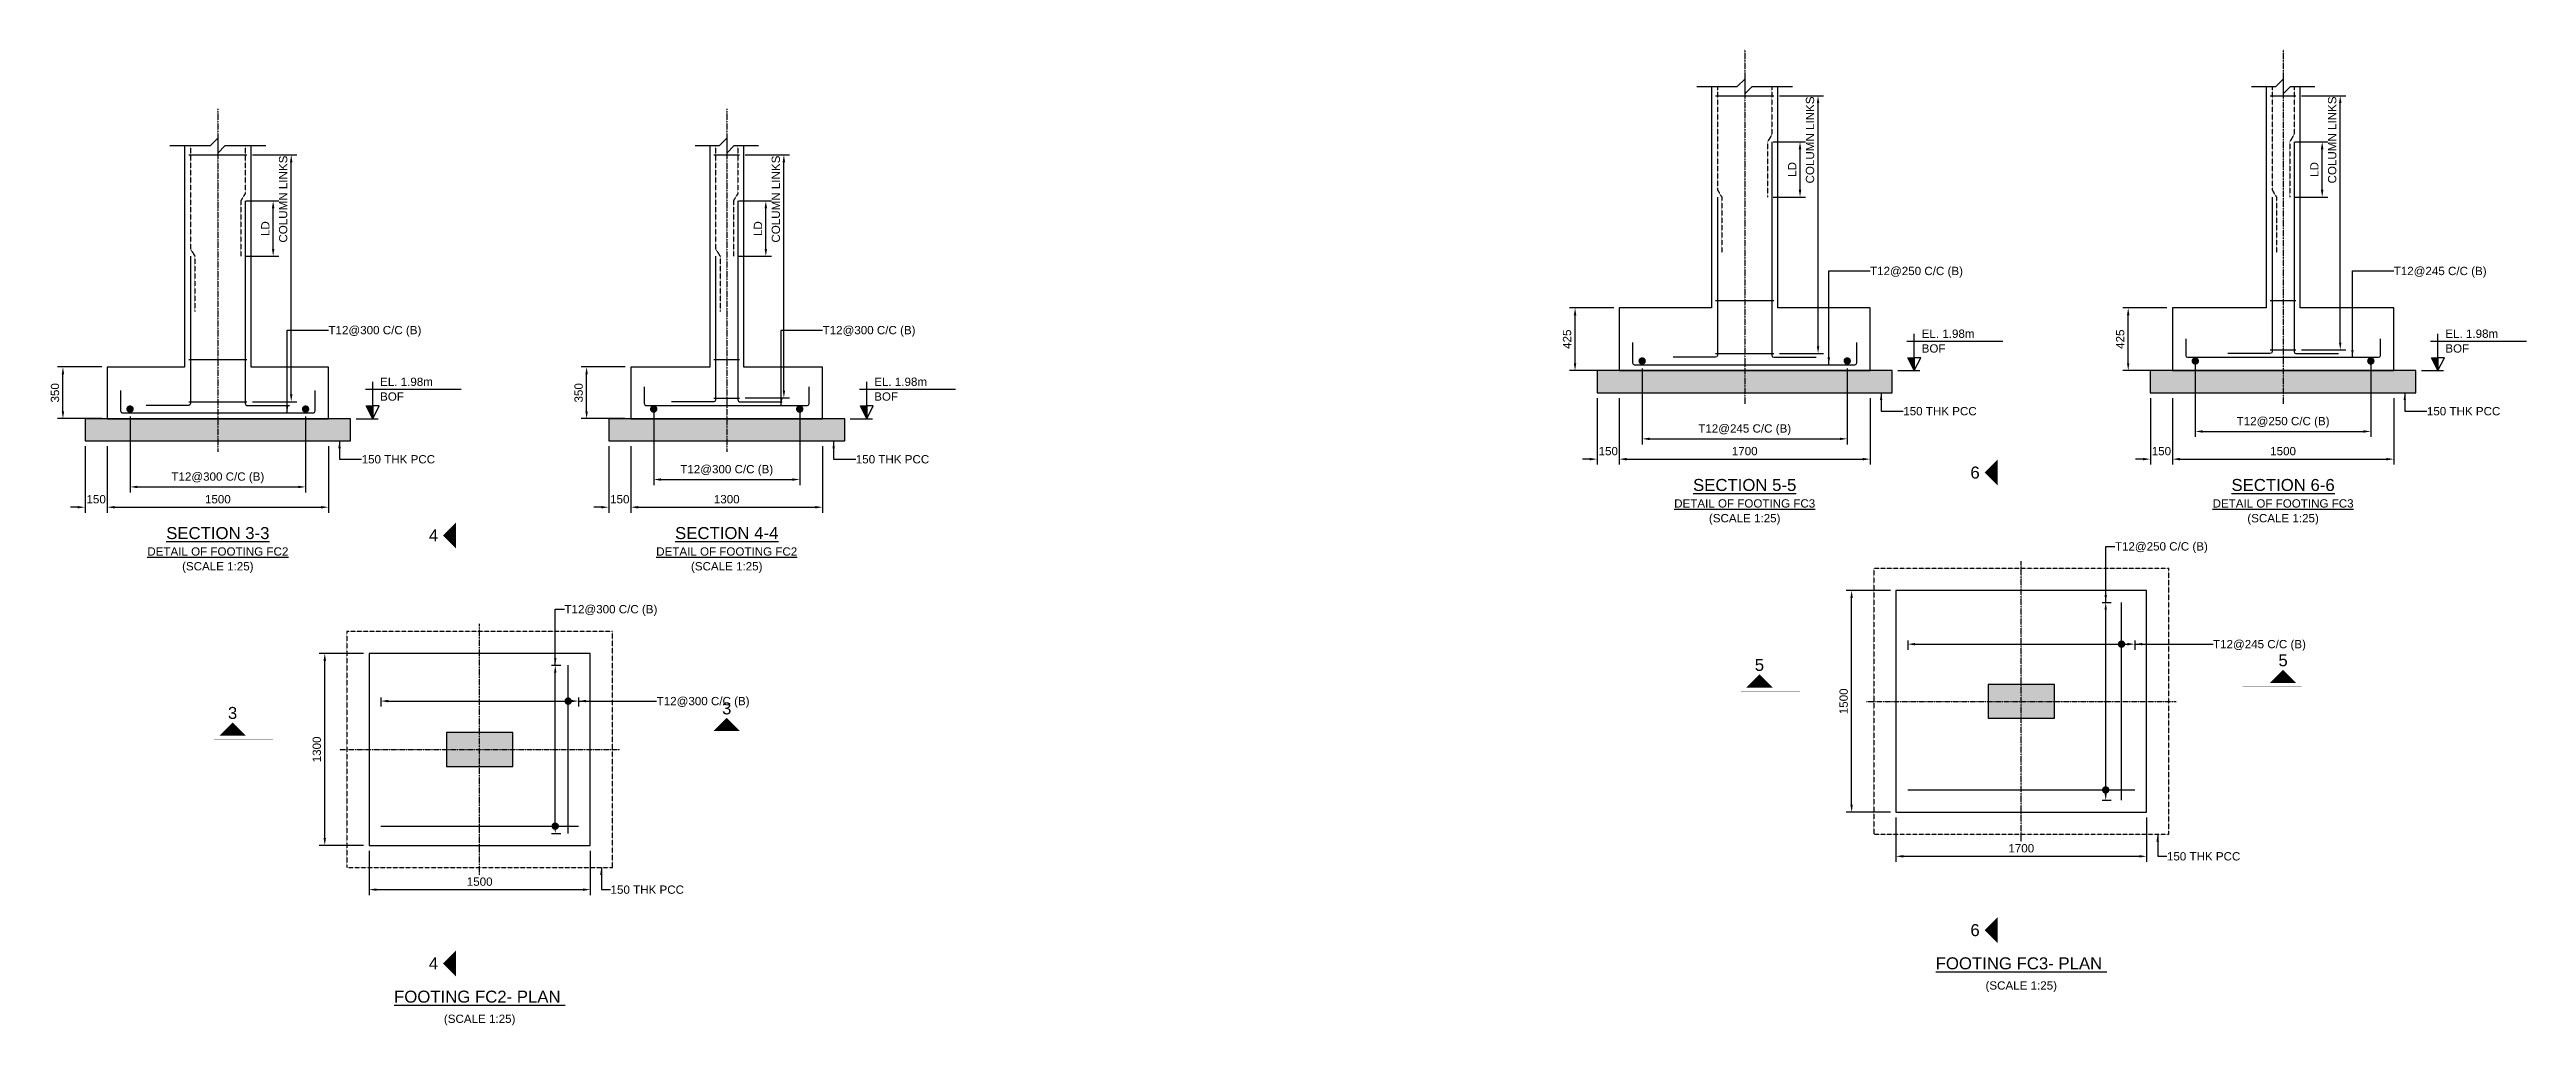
# Model space of a CAD drawing. Header units: inches. Extents: x -816171 to 9366335, y -450961 to 689132.
# Drawn here: x 5438941 to 5506110, y 455121 to 481569 of the extents above; entities that cross this region are included whole.
import ezdxf
from ezdxf.enums import TextEntityAlignment as Align

# ---------------------------------------------------------------- set-up
doc = ezdxf.new("R2010")
doc.units = ezdxf.units.IN
doc.header["$MEASUREMENT"] = 0
doc.linetypes.add('Cline', pattern=[1, 0.625, -0.125, 0.125, -0.125])
doc.linetypes.add('DASHED', pattern=[0.75, 0.5, -0.25])
for name, color, linetype in [('Center Line', 1, 'Continuous'), ('Column', 2, 'Continuous'), ('Concrete Line', 2, 'Continuous'), ('Dim', 31, 'Continuous'), ('Footing', 4, 'Continuous'), ('Labels', 4, 'Continuous'), ('PCC', 5, 'Continuous'), ('Reinforcement', 130, 'Continuous'), ('Section Mark', 5, 'Continuous'), ('Solid', 25, 'Continuous'), ('Text', 31, 'Continuous')]:
    doc.layers.add(name, color=color, linetype=linetype)
doc.styles.add('SC-FTG1', font='sanss___.ttf')
doc.styles.add('SC-FTG2', font='SansSerif')
doc.dimstyles.new('RccFooting', dxfattribs={"dimtxt": 225, "dimasz": 200, "dimexe": 150, "dimexo": 150, "dimgap": 100, "dimtad": 1, "dimtoh": 1, "dimdec": 4, "dimlfac": 0.25, "dimzin": 0, "dimdsep": 46, "dimtxsty": 'SC-FTG2', "dimcen": 0.09, "dimclrd": 8, "dimclre": 8, "dimclrt": 31, "dimadec": 0, "dimazin": 0, "dimtfac": 1, "dimtdec": 0, "dimtix": 1, "dimtofl": 0, "dimtmove": 0, "dimatfit": 3, "dimfxl": 1, "dimtolj": 1, "dimtzin": 0, "dimarcsym": 0})

msp = doc.modelspace()

# ---------------------------------------------------------------- texts
at = {"layer": 'Dim', "style": 'SC-FTG2'}
for s, p in [('T12@250 C/C (B)', (5488309.60691, 475568.77107)), ('T12@245 C/C (B)', (5502509.60691, 475568.77107)), ('T12@300 C/C (B)', (5446504.62407, 473965.60359)), ('T12@300 C/C (B)', (5459904.62407, 473965.60359)), ('150 THK PCC', (5489209.60691, 471768.77107)), ('150 THK PCC', (5503409.60691, 471768.77107)), ('150 THK PCC', (5447404.62407, 470465.60359)), ('150 THK PCC', (5460804.62407, 470465.60359)), ('150 THK PCC', (5496359.60691, 459704.72386)), ('150 THK PCC', (5454154.62407, 458801.55637))]:
    msp.add_text(s, height=225, dxfattribs=at).set_placement(p, align=Align.MIDDLE_LEFT)
at = {"layer": 'Labels', "style": 'SC-FTG1'}
for s, p in [('%%USECTION 5-5', (5484909.60691, 469768.77107)), ('%%USECTION 6-6', (5499509.60691, 469768.77107)), ('%%USECTION 3-3', (5443504.62407, 468465.60359)), ('%%USECTION 4-4', (5457304.62407, 468465.60359)), ('%%uFOOTING FC3- PLAN ', (5492409.60691, 456804.72386)), ('%%uFOOTING FC2- PLAN ', (5450604.62407, 455901.55637))]:
    msp.add_text(s, height=325, dxfattribs=at).set_placement(p, align=Align.MIDDLE_CENTER)
at = {"layer": 'Section Mark', "style": 'SC-FTG1'}
for s, p in [('6', (5491157.10691, 470104.72386)), ('4', (5449352.12407, 468401.55637)), ('5', (5485309.60691, 464893.22386)), ('5', (5499509.60691, 465017.22386)), ('3', (5443904.62407, 463590.05637)), ('3', (5457304.62407, 463714.05637)), ('6', (5491157.10691, 457704.72386)), ('4', (5449352.12407, 456801.55637))]:
    msp.add_text(s, height=325, dxfattribs=at).set_placement(p, align=Align.MIDDLE_CENTER)
at = {"layer": 'Text'}
for s, style, p in [('EL. 1.98m', 'SC-FTG2', (5489709.60691, 473868.77107)), ('BOF', 'SC-FTG2', (5489709.60691, 473468.77107)), ('EL. 1.98m', 'SC-FTG2', (5503909.60691, 473868.77107)), ('BOF', 'SC-FTG2', (5503909.60691, 473468.77107)), ('EL. 1.98m', 'SC-FTG2', (5447904.62407, 472565.60359)), ('BOF', 'SC-FTG2', (5447904.62407, 472165.60359)), ('EL. 1.98m', 'SC-FTG2', (5461304.62407, 472565.60359)), ('BOF', 'SC-FTG2', (5461304.62407, 472165.60359)), ('T12@250 C/C (B)', 'SC-FTG1', (5494949.60691, 468104.72386)), ('T12@300 C/C (B)', 'SC-FTG1', (5452904.62407, 466401.55637)), ('T12@245 C/C (B)', 'SC-FTG1', (5497609.60691, 465454.72386)), ('T12@300 C/C (B)', 'SC-FTG1', (5455404.62407, 463911.55637))]:
    msp.add_text(s, height=225, dxfattribs=dict(at, style=style)).set_placement(p, align=Align.MIDDLE_LEFT)
at = {"layer": 'Text', "style": 'SC-FTG1'}
for s, p in [('%%UDETAIL OF FOOTING FC3', (5484909.60691, 469268.77107)), ('(SCALE 1:25)', (5484909.60691, 468868.77107)), ('%%UDETAIL OF FOOTING FC3', (5499509.60691, 469268.77107)), ('(SCALE 1:25)', (5499509.60691, 468868.77107)), ('%%UDETAIL OF FOOTING FC2', (5443504.62407, 467965.60359)), ('(SCALE 1:25)', (5443504.62407, 467565.60359)), ('%%UDETAIL OF FOOTING FC2', (5457304.62407, 467965.60359)), ('(SCALE 1:25)', (5457304.62407, 467565.60359)), ('(SCALE 1:25)', (5492409.60691, 456204.72386)), ('(SCALE 1:25)', (5450604.62407, 455301.55637))]:
    msp.add_text(s, height=225, dxfattribs=at).set_placement(p, align=Align.MIDDLE_CENTER)

# ---------------------------------------------------------------- blocks, each defined once
blk = doc.blocks.new('*D3755')
at = {"layer": 'DEFPOINTS', "color": 0, "transparency": 16777216}
for p in [(5447605, 460002), (5453605, 460002), (5453605, 458802)]:
    blk.add_point(p, dxfattribs=at)
at = {"layer": 'Dim', "color": 8, "lineweight": -2, "transparency": 16777216}
for p, q in [((5447605, 459852), (5447605, 458652)), ((5453605, 459852), (5453605, 458652)), ((5447805, 458802), (5453405, 458802))]:
    blk.add_line(p, q, dxfattribs=at)
at = {"layer": 'Dim', "color": 8, "transparency": 16777216}
for points in [[(5447805, 458835), (5447805, 458768), (5447605, 458802)], [(5453405, 458835), (5453405, 458768), (5453605, 458802)]]:
    blk.add_solid(points, dxfattribs=at)
at = {"layer": 'Dim', "color": 31, "transparency": 16777216, "insert": (5450605, 459017), "char_height": 225, "attachment_point": 5, "style": 'SC-FTG2'}
blk.add_mtext('\\A1;1500', dxfattribs=at)
blk = doc.blocks.new('*D3756')
at = {"layer": 'DEFPOINTS', "color": 0, "transparency": 16777216}
for p in [(5446405, 465202), (5447605, 465202), (5447605, 460002)]:
    blk.add_point(p, dxfattribs=at)
at = {"layer": 'Dim', "color": 8, "lineweight": -2, "transparency": 16777216}
for p, q in [((5447455, 465202), (5446255, 465202)), ((5446405, 460202), (5446405, 465002)), ((5447455, 460002), (5446255, 460002))]:
    blk.add_line(p, q, dxfattribs=at)
at = {"layer": 'Dim', "color": 8, "transparency": 16777216}
for points in [[(5446371, 465002), (5446438, 465002), (5446405, 465202)], [(5446371, 460202), (5446438, 460202), (5446405, 460002)]]:
    blk.add_solid(points, dxfattribs=at)
at = {"layer": 'Dim', "color": 31, "transparency": 16777216, "insert": (5446189, 462602), "char_height": 225, "attachment_point": 5, "rotation": 90, "style": 'SC-FTG2'}
blk.add_mtext('\\A1;1300', dxfattribs=at)
blk = doc.blocks.new('*D3777')
at = {"layer": 'DEFPOINTS', "color": 0, "transparency": 16777216}
for p in [(5452405, 464882), (5452655, 464882), (5452405, 460322)]:
    blk.add_point(p, dxfattribs=at)
at = {"layer": 'Dim', "color": 8, "lineweight": -2, "transparency": 16777216}
for p, q in [((5452555, 464882), (5452805, 464882)), ((5452655, 460522), (5452655, 464682)), ((5452555, 460322), (5452805, 460322))]:
    blk.add_line(p, q, dxfattribs=at)
at = {"layer": 'Dim', "color": 8, "transparency": 16777216}
for points in [[(5452621, 464682), (5452688, 464682), (5452655, 464882)], [(5452621, 460522), (5452688, 460522), (5452655, 460322)]]:
    blk.add_solid(points, dxfattribs=at)
blk = doc.blocks.new('*D3778')
at = {"layer": 'DEFPOINTS', "color": 0, "transparency": 16777216}
for p in [(5447925, 464162), (5453285, 464162), (5453285, 463912)]:
    blk.add_point(p, dxfattribs=at)
at = {"layer": 'Dim', "color": 8, "lineweight": -2, "transparency": 16777216}
for p, q in [((5447925, 464012), (5447925, 463762)), ((5448125, 463912), (5453085, 463912)), ((5453285, 464012), (5453285, 463762))]:
    blk.add_line(p, q, dxfattribs=at)
at = {"layer": 'Dim', "color": 8, "transparency": 16777216}
for points in [[(5448125, 463945), (5448125, 463878), (5447925, 463912)], [(5453085, 463945), (5453085, 463878), (5453285, 463912)]]:
    blk.add_solid(points, dxfattribs=at)
blk = doc.blocks.new('*D3779')
at = {"layer": 'DEFPOINTS', "color": 0, "transparency": 16777216}
for p in [(5439905, 470966), (5440505, 470966), (5440505, 469166)]:
    blk.add_point(p, dxfattribs=at)
at = {"layer": 'Dim', "color": 8, "lineweight": -2, "transparency": 16777216}
for p, q in [((5439905, 470816), (5439905, 469016)), ((5440505, 470816), (5440505, 469016)), ((5439705, 469166), (5439505, 469166)), ((5440705, 469166), (5440905, 469166))]:
    blk.add_line(p, q, dxfattribs=at)
at = {"layer": 'Dim', "color": 8, "transparency": 16777216}
for points in [[(5439705, 469199), (5439705, 469132), (5439905, 469166)], [(5440705, 469199), (5440705, 469132), (5440505, 469166)]]:
    blk.add_solid(points, dxfattribs=at)
at = {"layer": 'Dim', "color": 31, "transparency": 16777216, "insert": (5440205, 469381), "char_height": 225, "attachment_point": 5, "style": 'SC-FTG2'}
blk.add_mtext('\\A1;150', dxfattribs=at)
blk = doc.blocks.new('*D3780')
at = {"layer": 'DEFPOINTS', "color": 0, "transparency": 16777216}
for p in [(5440505, 470966), (5446505, 470966), (5446505, 469166)]:
    blk.add_point(p, dxfattribs=at)
at = {"layer": 'Dim', "color": 8, "lineweight": -2, "transparency": 16777216}
for p, q in [((5440505, 470816), (5440505, 469016)), ((5446505, 470816), (5446505, 469016)), ((5440705, 469166), (5446305, 469166))]:
    blk.add_line(p, q, dxfattribs=at)
at = {"layer": 'Dim', "color": 8, "transparency": 16777216}
for points in [[(5440705, 469199), (5440705, 469132), (5440505, 469166)], [(5446305, 469199), (5446305, 469132), (5446505, 469166)]]:
    blk.add_solid(points, dxfattribs=at)
at = {"layer": 'Dim', "color": 31, "transparency": 16777216, "insert": (5443505, 469381), "char_height": 225, "attachment_point": 5, "style": 'SC-FTG2'}
blk.add_mtext('\\A1;1500', dxfattribs=at)
blk = doc.blocks.new('*D3757')
at = {"layer": 'DEFPOINTS', "color": 0, "transparency": 16777216}
for p in [(5439305, 472966), (5440505, 472966), (5440505, 471566)]:
    blk.add_point(p, dxfattribs=at)
at = {"layer": 'Dim', "color": 8, "lineweight": -2, "transparency": 16777216}
for p, q in [((5440355, 472966), (5439155, 472966)), ((5439305, 471766), (5439305, 472766)), ((5440355, 471566), (5439155, 471566))]:
    blk.add_line(p, q, dxfattribs=at)
at = {"layer": 'Dim', "color": 8, "transparency": 16777216}
for points in [[(5439271, 472766), (5439338, 472766), (5439305, 472966)], [(5439271, 471766), (5439338, 471766), (5439305, 471566)]]:
    blk.add_solid(points, dxfattribs=at)
at = {"layer": 'Dim', "color": 31, "transparency": 16777216, "insert": (5439089, 472266), "char_height": 225, "attachment_point": 5, "rotation": 90, "style": 'SC-FTG2'}
blk.add_mtext('\\A1;350', dxfattribs=at)
blk = doc.blocks.new('*D3758')
at = {"layer": 'DEFPOINTS', "color": 0, "transparency": 16777216}
for p in [(5441125, 471776), (5445885, 471776), (5445885, 469716)]:
    blk.add_point(p, dxfattribs=at)
at = {"layer": 'Dim', "color": 8, "lineweight": -2, "transparency": 16777216}
for p, q in [((5441125, 471626), (5441125, 469566)), ((5445885, 471626), (5445885, 469566)), ((5441325, 469716), (5445685, 469716))]:
    blk.add_line(p, q, dxfattribs=at)
at = {"layer": 'Dim', "color": 8, "transparency": 16777216}
for points in [[(5441325, 469749), (5441325, 469682), (5441125, 469716)], [(5445685, 469749), (5445685, 469682), (5445885, 469716)]]:
    blk.add_solid(points, dxfattribs=at)
at = {"layer": 'Dim', "color": 31, "transparency": 16777216, "insert": (5443505, 469963), "char_height": 225, "attachment_point": 5, "style": 'SC-FTG2'}
blk.add_mtext('\\A1;T12@300 C/C (B)', dxfattribs=at)
blk = doc.blocks.new('*D3759')
at = {"layer": 'DEFPOINTS', "color": 0, "transparency": 16777216}
for p in [(5444125, 477466), (5445005, 477466), (5444125, 475966)]:
    blk.add_point(p, dxfattribs=at)
at = {"layer": 'Dim', "color": 8, "lineweight": -2, "transparency": 16777216}
for p, q in [((5444275, 477466), (5445155, 477466)), ((5445005, 476166), (5445005, 477266)), ((5444275, 475966), (5445155, 475966))]:
    blk.add_line(p, q, dxfattribs=at)
at = {"layer": 'Dim', "color": 8, "transparency": 16777216}
for points in [[(5444971, 477266), (5445038, 477266), (5445005, 477466)], [(5444971, 476166), (5445038, 476166), (5445005, 475966)]]:
    blk.add_solid(points, dxfattribs=at)
at = {"layer": 'Dim', "color": 31, "transparency": 16777216, "insert": (5444792, 476716), "char_height": 225, "attachment_point": 5, "rotation": 90, "style": 'SC-FTG2'}
blk.add_mtext('\\A1;LD', dxfattribs=at)
blk = doc.blocks.new('*D3760')
at = {"layer": 'DEFPOINTS', "color": 0, "transparency": 16777216}
for p in [(5444295, 478716), (5445495, 478716), (5444295, 472026)]:
    blk.add_point(p, dxfattribs=at)
at = {"layer": 'Dim', "color": 8, "lineweight": -2, "transparency": 16777216}
for p, q in [((5444445, 478716), (5445645, 478716)), ((5445495, 472226), (5445495, 478516)), ((5444445, 472026), (5445645, 472026))]:
    blk.add_line(p, q, dxfattribs=at)
at = {"layer": 'Dim', "color": 8, "transparency": 16777216}
for points in [[(5445461, 478516), (5445528, 478516), (5445495, 478716)], [(5445461, 472226), (5445528, 472226), (5445495, 472026)]]:
    blk.add_solid(points, dxfattribs=at)
at = {"layer": 'Dim', "color": 31, "transparency": 16777216, "insert": (5445277, 477516), "char_height": 225, "attachment_point": 5, "rotation": 90, "style": 'SC-FTG2'}
blk.add_mtext('\\A1;COLUMN LINKS', dxfattribs=at)
blk = doc.blocks.new('*D3761')
at = {"layer": 'DEFPOINTS', "color": 0, "transparency": 16777216}
for p in [(5454105, 470966), (5454705, 470966), (5454705, 469166)]:
    blk.add_point(p, dxfattribs=at)
at = {"layer": 'Dim', "color": 8, "lineweight": -2, "transparency": 16777216}
for p, q in [((5454105, 470816), (5454105, 469016)), ((5454705, 470816), (5454705, 469016)), ((5453905, 469166), (5453705, 469166)), ((5454905, 469166), (5455105, 469166))]:
    blk.add_line(p, q, dxfattribs=at)
at = {"layer": 'Dim', "color": 8, "transparency": 16777216}
for points in [[(5453905, 469199), (5453905, 469132), (5454105, 469166)], [(5454905, 469199), (5454905, 469132), (5454705, 469166)]]:
    blk.add_solid(points, dxfattribs=at)
at = {"layer": 'Dim', "color": 31, "transparency": 16777216, "insert": (5454405, 469381), "char_height": 225, "attachment_point": 5, "style": 'SC-FTG2'}
blk.add_mtext('\\A1;150', dxfattribs=at)
blk = doc.blocks.new('*D3762')
at = {"layer": 'DEFPOINTS', "color": 0, "transparency": 16777216}
for p in [(5454705, 470966), (5459905, 470966), (5459905, 469166)]:
    blk.add_point(p, dxfattribs=at)
at = {"layer": 'Dim', "color": 8, "lineweight": -2, "transparency": 16777216}
for p, q in [((5454705, 470816), (5454705, 469016)), ((5459905, 470816), (5459905, 469016)), ((5454905, 469166), (5459705, 469166))]:
    blk.add_line(p, q, dxfattribs=at)
at = {"layer": 'Dim', "color": 8, "transparency": 16777216}
for points in [[(5454905, 469199), (5454905, 469132), (5454705, 469166)], [(5459705, 469199), (5459705, 469132), (5459905, 469166)]]:
    blk.add_solid(points, dxfattribs=at)
at = {"layer": 'Dim', "color": 31, "transparency": 16777216, "insert": (5457305, 469382), "char_height": 225, "attachment_point": 5, "style": 'SC-FTG2'}
blk.add_mtext('\\A1;1300', dxfattribs=at)
blk = doc.blocks.new('*D3781')
at = {"layer": 'DEFPOINTS', "color": 0, "transparency": 16777216}
for p in [(5453505, 472966), (5454705, 472966), (5454705, 471566)]:
    blk.add_point(p, dxfattribs=at)
at = {"layer": 'Dim', "color": 8, "lineweight": -2, "transparency": 16777216}
for p, q in [((5454555, 472966), (5453355, 472966)), ((5453505, 471766), (5453505, 472766)), ((5454555, 471566), (5453355, 471566))]:
    blk.add_line(p, q, dxfattribs=at)
at = {"layer": 'Dim', "color": 8, "transparency": 16777216}
for points in [[(5453471, 472766), (5453538, 472766), (5453505, 472966)], [(5453471, 471766), (5453538, 471766), (5453505, 471566)]]:
    blk.add_solid(points, dxfattribs=at)
at = {"layer": 'Dim', "color": 31, "transparency": 16777216, "insert": (5453289, 472266), "char_height": 225, "attachment_point": 5, "rotation": 90, "style": 'SC-FTG2'}
blk.add_mtext('\\A1;350', dxfattribs=at)
blk = doc.blocks.new('*D3782')
at = {"layer": 'DEFPOINTS', "color": 0, "transparency": 16777216}
for p in [(5455325, 471976), (5459285, 471976), (5459285, 469916)]:
    blk.add_point(p, dxfattribs=at)
at = {"layer": 'Dim', "color": 8, "lineweight": -2, "transparency": 16777216}
for p, q in [((5455325, 471826), (5455325, 469766)), ((5459285, 471826), (5459285, 469766)), ((5455525, 469916), (5459085, 469916))]:
    blk.add_line(p, q, dxfattribs=at)
at = {"layer": 'Dim', "color": 8, "transparency": 16777216}
for points in [[(5455525, 469949), (5455525, 469882), (5455325, 469916)], [(5459085, 469949), (5459085, 469882), (5459285, 469916)]]:
    blk.add_solid(points, dxfattribs=at)
at = {"layer": 'Dim', "color": 31, "transparency": 16777216, "insert": (5457305, 470163), "char_height": 225, "attachment_point": 5, "style": 'SC-FTG2'}
blk.add_mtext('\\A1;T12@300 C/C (B)', dxfattribs=at)
blk = doc.blocks.new('*D3783')
at = {"layer": 'DEFPOINTS', "color": 0, "transparency": 16777216}
for p in [(5457485, 477466), (5458365, 477466), (5457485, 475966)]:
    blk.add_point(p, dxfattribs=at)
at = {"layer": 'Dim', "color": 8, "lineweight": -2, "transparency": 16777216}
for p, q in [((5457635, 477466), (5458515, 477466)), ((5458365, 476166), (5458365, 477266)), ((5457635, 475966), (5458515, 475966))]:
    blk.add_line(p, q, dxfattribs=at)
at = {"layer": 'Dim', "color": 8, "transparency": 16777216}
for points in [[(5458331, 477266), (5458398, 477266), (5458365, 477466)], [(5458331, 476166), (5458398, 476166), (5458365, 475966)]]:
    blk.add_solid(points, dxfattribs=at)
at = {"layer": 'Dim', "color": 31, "transparency": 16777216, "insert": (5458152, 476716), "char_height": 225, "attachment_point": 5, "rotation": 90, "style": 'SC-FTG2'}
blk.add_mtext('\\A1;LD', dxfattribs=at)
blk = doc.blocks.new('*D3784')
at = {"layer": 'DEFPOINTS', "color": 0, "transparency": 16777216}
for p in [(5457655, 478716), (5458855, 478716), (5457655, 472126)]:
    blk.add_point(p, dxfattribs=at)
at = {"layer": 'Dim', "color": 8, "lineweight": -2, "transparency": 16777216}
for p, q in [((5457805, 478716), (5459005, 478716)), ((5458855, 472326), (5458855, 478516)), ((5457805, 472126), (5459005, 472126))]:
    blk.add_line(p, q, dxfattribs=at)
at = {"layer": 'Dim', "color": 8, "transparency": 16777216}
for points in [[(5458821, 478516), (5458888, 478516), (5458855, 478716)], [(5458821, 472326), (5458888, 472326), (5458855, 472126)]]:
    blk.add_solid(points, dxfattribs=at)
at = {"layer": 'Dim', "color": 31, "transparency": 16777216, "insert": (5458637, 477516), "char_height": 225, "attachment_point": 5, "rotation": 90, "style": 'SC-FTG2'}
blk.add_mtext('\\A1;COLUMN LINKS', dxfattribs=at)
blk = doc.blocks.new('*D3785')
at = {"layer": 'DEFPOINTS', "color": 0, "transparency": 16777216}
for p in [(5489010, 460905), (5495810, 460905), (5495810, 459705)]:
    blk.add_point(p, dxfattribs=at)
at = {"layer": 'Dim', "color": 8, "lineweight": -2, "transparency": 16777216}
for p, q in [((5489010, 460755), (5489010, 459555)), ((5495810, 460755), (5495810, 459555)), ((5489210, 459705), (5495610, 459705))]:
    blk.add_line(p, q, dxfattribs=at)
at = {"layer": 'Dim', "color": 8, "transparency": 16777216}
for points in [[(5489210, 459738), (5489210, 459671), (5489010, 459705)], [(5495610, 459738), (5495610, 459671), (5495810, 459705)]]:
    blk.add_solid(points, dxfattribs=at)
at = {"layer": 'Dim', "color": 31, "transparency": 16777216, "insert": (5492410, 459921), "char_height": 225, "attachment_point": 5, "style": 'SC-FTG2'}
blk.add_mtext('\\A1;1700', dxfattribs=at)
blk = doc.blocks.new('*D3786')
at = {"layer": 'DEFPOINTS', "color": 0, "transparency": 16777216}
for p in [(5487810, 466905), (5489010, 466905), (5489010, 460905)]:
    blk.add_point(p, dxfattribs=at)
at = {"layer": 'Dim', "color": 8, "lineweight": -2, "transparency": 16777216}
for p, q in [((5488860, 466905), (5487660, 466905)), ((5487810, 461105), (5487810, 466705)), ((5488860, 460905), (5487660, 460905))]:
    blk.add_line(p, q, dxfattribs=at)
at = {"layer": 'Dim', "color": 8, "transparency": 16777216}
for points in [[(5487776, 466705), (5487843, 466705), (5487810, 466905)], [(5487776, 461105), (5487843, 461105), (5487810, 460905)]]:
    blk.add_solid(points, dxfattribs=at)
at = {"layer": 'Dim', "color": 31, "transparency": 16777216, "insert": (5487594, 463905), "char_height": 225, "attachment_point": 5, "rotation": 90, "style": 'SC-FTG2'}
blk.add_mtext('\\A1;1500', dxfattribs=at)
blk = doc.blocks.new('*D3773')
at = {"layer": 'DEFPOINTS', "color": 0, "transparency": 16777216}
for p in [(5494450, 466585), (5494700, 466585), (5494450, 461225)]:
    blk.add_point(p, dxfattribs=at)
at = {"layer": 'Dim', "color": 8, "lineweight": -2, "transparency": 16777216}
for p, q in [((5494600, 466585), (5494850, 466585)), ((5494700, 461425), (5494700, 466385)), ((5494600, 461225), (5494850, 461225))]:
    blk.add_line(p, q, dxfattribs=at)
at = {"layer": 'Dim', "color": 8, "transparency": 16777216}
for points in [[(5494666, 466385), (5494733, 466385), (5494700, 466585)], [(5494666, 461425), (5494733, 461425), (5494700, 461225)]]:
    blk.add_solid(points, dxfattribs=at)
blk = doc.blocks.new('*D3774')
at = {"layer": 'DEFPOINTS', "color": 0, "transparency": 16777216}
for p in [(5489330, 465705), (5495490, 465705), (5495490, 465455)]:
    blk.add_point(p, dxfattribs=at)
at = {"layer": 'Dim', "color": 8, "lineweight": -2, "transparency": 16777216}
for p, q in [((5489330, 465555), (5489330, 465305)), ((5495490, 465555), (5495490, 465305)), ((5489530, 465455), (5495290, 465455))]:
    blk.add_line(p, q, dxfattribs=at)
at = {"layer": 'Dim', "color": 8, "transparency": 16777216}
for points in [[(5489530, 465488), (5489530, 465421), (5489330, 465455)], [(5495290, 465488), (5495290, 465421), (5495490, 465455)]]:
    blk.add_solid(points, dxfattribs=at)
blk = doc.blocks.new('*D3775')
at = {"layer": 'DEFPOINTS', "color": 0, "transparency": 16777216}
for p in [(5480910, 472269), (5481510, 472269), (5481510, 470469)]:
    blk.add_point(p, dxfattribs=at)
at = {"layer": 'Dim', "color": 8, "lineweight": -2, "transparency": 16777216}
for p, q in [((5480910, 472119), (5480910, 470319)), ((5481510, 472119), (5481510, 470319)), ((5480710, 470469), (5480510, 470469)), ((5481710, 470469), (5481910, 470469))]:
    blk.add_line(p, q, dxfattribs=at)
at = {"layer": 'Dim', "color": 8, "transparency": 16777216}
for points in [[(5480710, 470502), (5480710, 470435), (5480910, 470469)], [(5481710, 470502), (5481710, 470435), (5481510, 470469)]]:
    blk.add_solid(points, dxfattribs=at)
at = {"layer": 'Dim', "color": 31, "transparency": 16777216, "insert": (5481210, 470685), "char_height": 225, "attachment_point": 5, "style": 'SC-FTG2'}
blk.add_mtext('\\A1;150', dxfattribs=at)
blk = doc.blocks.new('*D3776')
at = {"layer": 'DEFPOINTS', "color": 0, "transparency": 16777216}
for p in [(5481510, 472269), (5488310, 472269), (5488310, 470469)]:
    blk.add_point(p, dxfattribs=at)
at = {"layer": 'Dim', "color": 8, "lineweight": -2, "transparency": 16777216}
for p, q in [((5481510, 472119), (5481510, 470319)), ((5488310, 472119), (5488310, 470319)), ((5481710, 470469), (5488110, 470469))]:
    blk.add_line(p, q, dxfattribs=at)
at = {"layer": 'Dim', "color": 8, "transparency": 16777216}
for points in [[(5481710, 470502), (5481710, 470435), (5481510, 470469)], [(5488110, 470502), (5488110, 470435), (5488310, 470469)]]:
    blk.add_solid(points, dxfattribs=at)
at = {"layer": 'Dim', "color": 31, "transparency": 16777216, "insert": (5484910, 470685), "char_height": 225, "attachment_point": 5, "style": 'SC-FTG2'}
blk.add_mtext('\\A1;1700', dxfattribs=at)
blk = doc.blocks.new('*D3763')
at = {"layer": 'DEFPOINTS', "color": 0, "transparency": 16777216}
for p in [(5480310, 474569), (5481510, 474569), (5481510, 472869)]:
    blk.add_point(p, dxfattribs=at)
at = {"layer": 'Dim', "color": 8, "lineweight": -2, "transparency": 16777216}
for p, q in [((5481360, 474569), (5480160, 474569)), ((5480310, 473069), (5480310, 474369)), ((5481360, 472869), (5480160, 472869))]:
    blk.add_line(p, q, dxfattribs=at)
at = {"layer": 'Dim', "color": 8, "transparency": 16777216}
for points in [[(5480276, 474369), (5480343, 474369), (5480310, 474569)], [(5480276, 473069), (5480343, 473069), (5480310, 472869)]]:
    blk.add_solid(points, dxfattribs=at)
at = {"layer": 'Dim', "color": 31, "transparency": 16777216, "insert": (5480094, 473719), "char_height": 225, "attachment_point": 5, "rotation": 90, "style": 'SC-FTG2'}
blk.add_mtext('\\A1;425', dxfattribs=at)
blk = doc.blocks.new('*D3764')
at = {"layer": 'DEFPOINTS', "color": 0, "transparency": 16777216}
for p in [(5482130, 473079), (5487690, 473079), (5487690, 471019)]:
    blk.add_point(p, dxfattribs=at)
at = {"layer": 'Dim', "color": 8, "lineweight": -2, "transparency": 16777216}
for p, q in [((5482130, 472929), (5482130, 470869)), ((5487690, 472929), (5487690, 470869)), ((5482330, 471019), (5487490, 471019))]:
    blk.add_line(p, q, dxfattribs=at)
at = {"layer": 'Dim', "color": 8, "transparency": 16777216}
for points in [[(5482330, 471052), (5482330, 470985), (5482130, 471019)], [(5487490, 471052), (5487490, 470985), (5487690, 471019)]]:
    blk.add_solid(points, dxfattribs=at)
at = {"layer": 'Dim', "color": 31, "transparency": 16777216, "insert": (5484910, 471266), "char_height": 225, "attachment_point": 5, "style": 'SC-FTG2'}
blk.add_mtext('\\A1;T12@245 C/C (B)', dxfattribs=at)
blk = doc.blocks.new('*D3765')
at = {"layer": 'DEFPOINTS', "color": 0, "transparency": 16777216}
for p in [(5485530, 479069), (5486410, 479069), (5485530, 477569)]:
    blk.add_point(p, dxfattribs=at)
at = {"layer": 'Dim', "color": 8, "lineweight": -2, "transparency": 16777216}
for p, q in [((5485680, 479069), (5486560, 479069)), ((5486410, 477769), (5486410, 478869)), ((5485680, 477569), (5486560, 477569))]:
    blk.add_line(p, q, dxfattribs=at)
at = {"layer": 'Dim', "color": 8, "transparency": 16777216}
for points in [[(5486376, 478869), (5486443, 478869), (5486410, 479069)], [(5486376, 477769), (5486443, 477769), (5486410, 477569)]]:
    blk.add_solid(points, dxfattribs=at)
at = {"layer": 'Dim', "color": 31, "transparency": 16777216, "insert": (5486197, 478319), "char_height": 225, "attachment_point": 5, "rotation": 90, "style": 'SC-FTG2'}
blk.add_mtext('\\A1;LD', dxfattribs=at)
blk = doc.blocks.new('*D3766')
at = {"layer": 'DEFPOINTS', "color": 0, "transparency": 16777216}
for p in [(5485700, 480319), (5486900, 480319), (5485700, 473329)]:
    blk.add_point(p, dxfattribs=at)
at = {"layer": 'Dim', "color": 8, "lineweight": -2, "transparency": 16777216}
for p, q in [((5485850, 480319), (5487050, 480319)), ((5486900, 473529), (5486900, 480119)), ((5485850, 473329), (5487050, 473329))]:
    blk.add_line(p, q, dxfattribs=at)
at = {"layer": 'Dim', "color": 8, "transparency": 16777216}
for points in [[(5486866, 480119), (5486933, 480119), (5486900, 480319)], [(5486866, 473529), (5486933, 473529), (5486900, 473329)]]:
    blk.add_solid(points, dxfattribs=at)
at = {"layer": 'Dim', "color": 31, "transparency": 16777216, "insert": (5486682, 479119), "char_height": 225, "attachment_point": 5, "rotation": 90, "style": 'SC-FTG2'}
blk.add_mtext('\\A1;COLUMN LINKS', dxfattribs=at)
blk = doc.blocks.new('*D3767')
at = {"layer": 'DEFPOINTS', "color": 0, "transparency": 16777216}
for p in [(5495910, 472269), (5496510, 472269), (5496510, 470469)]:
    blk.add_point(p, dxfattribs=at)
at = {"layer": 'Dim', "color": 8, "lineweight": -2, "transparency": 16777216}
for p, q in [((5495910, 472119), (5495910, 470319)), ((5496510, 472119), (5496510, 470319)), ((5495710, 470469), (5495510, 470469)), ((5496710, 470469), (5496910, 470469))]:
    blk.add_line(p, q, dxfattribs=at)
at = {"layer": 'Dim', "color": 8, "transparency": 16777216}
for points in [[(5495710, 470502), (5495710, 470435), (5495910, 470469)], [(5496710, 470502), (5496710, 470435), (5496510, 470469)]]:
    blk.add_solid(points, dxfattribs=at)
at = {"layer": 'Dim', "color": 31, "transparency": 16777216, "insert": (5496210, 470685), "char_height": 225, "attachment_point": 5, "style": 'SC-FTG2'}
blk.add_mtext('\\A1;150', dxfattribs=at)
blk = doc.blocks.new('*D3768')
at = {"layer": 'DEFPOINTS', "color": 0, "transparency": 16777216}
for p in [(5496510, 472269), (5502510, 472269), (5502510, 470469)]:
    blk.add_point(p, dxfattribs=at)
at = {"layer": 'Dim', "color": 8, "lineweight": -2, "transparency": 16777216}
for p, q in [((5496510, 472119), (5496510, 470319)), ((5502510, 472119), (5502510, 470319)), ((5496710, 470469), (5502310, 470469))]:
    blk.add_line(p, q, dxfattribs=at)
at = {"layer": 'Dim', "color": 8, "transparency": 16777216}
for points in [[(5496710, 470502), (5496710, 470435), (5496510, 470469)], [(5502310, 470502), (5502310, 470435), (5502510, 470469)]]:
    blk.add_solid(points, dxfattribs=at)
at = {"layer": 'Dim', "color": 31, "transparency": 16777216, "insert": (5499510, 470685), "char_height": 225, "attachment_point": 5, "style": 'SC-FTG2'}
blk.add_mtext('\\A1;1500', dxfattribs=at)
blk = doc.blocks.new('*D3769')
at = {"layer": 'DEFPOINTS', "color": 0, "transparency": 16777216}
for p in [(5495310, 474569), (5496510, 474569), (5496510, 472869)]:
    blk.add_point(p, dxfattribs=at)
at = {"layer": 'Dim', "color": 8, "lineweight": -2, "transparency": 16777216}
for p, q in [((5496360, 474569), (5495160, 474569)), ((5495310, 473069), (5495310, 474369)), ((5496360, 472869), (5495160, 472869))]:
    blk.add_line(p, q, dxfattribs=at)
at = {"layer": 'Dim', "color": 8, "transparency": 16777216}
for points in [[(5495276, 474369), (5495343, 474369), (5495310, 474569)], [(5495276, 473069), (5495343, 473069), (5495310, 472869)]]:
    blk.add_solid(points, dxfattribs=at)
at = {"layer": 'Dim', "color": 31, "transparency": 16777216, "insert": (5495094, 473719), "char_height": 225, "attachment_point": 5, "rotation": 90, "style": 'SC-FTG2'}
blk.add_mtext('\\A1;425', dxfattribs=at)
blk = doc.blocks.new('*D3770')
at = {"layer": 'DEFPOINTS', "color": 0, "transparency": 16777216}
for p in [(5497130, 473279), (5501890, 473279), (5501890, 471219)]:
    blk.add_point(p, dxfattribs=at)
at = {"layer": 'Dim', "color": 8, "lineweight": -2, "transparency": 16777216}
for p, q in [((5497130, 473129), (5497130, 471069)), ((5501890, 473129), (5501890, 471069)), ((5497330, 471219), (5501690, 471219))]:
    blk.add_line(p, q, dxfattribs=at)
at = {"layer": 'Dim', "color": 8, "transparency": 16777216}
for points in [[(5497330, 471252), (5497330, 471185), (5497130, 471219)], [(5501690, 471252), (5501690, 471185), (5501890, 471219)]]:
    blk.add_solid(points, dxfattribs=at)
at = {"layer": 'Dim', "color": 31, "transparency": 16777216, "insert": (5499510, 471466), "char_height": 225, "attachment_point": 5, "style": 'SC-FTG2'}
blk.add_mtext('\\A1;T12@250 C/C (B)', dxfattribs=at)
blk = doc.blocks.new('*D3771')
at = {"layer": 'DEFPOINTS', "color": 0, "transparency": 16777216}
for p in [(5499690, 479069), (5500570, 479069), (5499690, 477569)]:
    blk.add_point(p, dxfattribs=at)
at = {"layer": 'Dim', "color": 8, "lineweight": -2, "transparency": 16777216}
for p, q in [((5499840, 479069), (5500720, 479069)), ((5500570, 477769), (5500570, 478869)), ((5499840, 477569), (5500720, 477569))]:
    blk.add_line(p, q, dxfattribs=at)
at = {"layer": 'Dim', "color": 8, "transparency": 16777216}
for points in [[(5500536, 478869), (5500603, 478869), (5500570, 479069)], [(5500536, 477769), (5500603, 477769), (5500570, 477569)]]:
    blk.add_solid(points, dxfattribs=at)
at = {"layer": 'Dim', "color": 31, "transparency": 16777216, "insert": (5500357, 478319), "char_height": 225, "attachment_point": 5, "rotation": 90, "style": 'SC-FTG2'}
blk.add_mtext('\\A1;LD', dxfattribs=at)
blk = doc.blocks.new('*D3772')
at = {"layer": 'DEFPOINTS', "color": 0, "transparency": 16777216}
for p in [(5499860, 480319), (5501060, 480319), (5499860, 473429)]:
    blk.add_point(p, dxfattribs=at)
at = {"layer": 'Dim', "color": 8, "lineweight": -2, "transparency": 16777216}
for p, q in [((5500010, 480319), (5501210, 480319)), ((5501060, 473629), (5501060, 480119)), ((5500010, 473429), (5501210, 473429))]:
    blk.add_line(p, q, dxfattribs=at)
at = {"layer": 'Dim', "color": 8, "transparency": 16777216}
for points in [[(5501026, 480119), (5501093, 480119), (5501060, 480319)], [(5501026, 473629), (5501093, 473629), (5501060, 473429)]]:
    blk.add_solid(points, dxfattribs=at)
at = {"layer": 'Dim', "color": 31, "transparency": 16777216, "insert": (5500842, 479119), "char_height": 225, "attachment_point": 5, "rotation": 90, "style": 'SC-FTG2'}
blk.add_mtext('\\A1;COLUMN LINKS', dxfattribs=at)

# ---------------------------------------------------------------- dimensions: what is measured, and where the dimension line sits
at = {"layer": 'Dim'}
for base, p1, p2, angle, text, picture, middle in [((5486899.60691, 480318.77107), (5485699.60691, 473328.77107), (5485699.60691, 480318.77107), 90, 'COLUMN LINKS', '*D3766', (5486899.60691, 479118.77107)), ((5501059.60691, 480318.77107), (5499859.60691, 473428.77107), (5499859.60691, 480318.77107), 90, 'COLUMN LINKS', '*D3772', (5501059.60691, 479118.77107)), ((5486409.60691, 479068.77107), (5485529.60691, 477568.77107), (5485529.60691, 479068.77107), 90, 'LD', '*D3765', (5486409.60691, 478318.77107)), ((5500569.60691, 479068.77107), (5499689.60691, 477568.77107), (5499689.60691, 479068.77107), 90, 'LD', '*D3771', (5500569.60691, 478318.77107)), ((5445494.62407, 478715.60359), (5444294.62407, 472025.60359), (5444294.62407, 478715.60359), 90, 'COLUMN LINKS', '*D3760', (5445494.62407, 477515.60359)), ((5458854.62407, 478715.60359), (5457654.62407, 472125.60359), (5457654.62407, 478715.60359), 90, 'COLUMN LINKS', '*D3784', (5458854.62407, 477515.60359)), ((5445004.62407, 477465.60359), (5444124.62407, 475965.60359), (5444124.62407, 477465.60359), 90, 'LD', '*D3759', (5445004.62407, 476715.60359)), ((5458364.62407, 477465.60359), (5457484.62407, 475965.60359), (5457484.62407, 477465.60359), 90, 'LD', '*D3783', (5458364.62407, 476715.60359)), ((5494699.60691, 466584.72386), (5494449.60691, 461224.72386), (5494449.60691, 466584.72386), 90, ' ', '*D3773', (5494699.60691, 462804.72386)), ((5495489.60691, 465454.72386), (5489329.60691, 465704.72386), (5495489.60691, 465704.72386), 0, ' ', '*D3774', (5493829.60691, 465454.72386)), ((5452654.62407, 464881.55637), (5452404.62407, 460321.55637), (5452404.62407, 464881.55637), 90, ' ', '*D3777', (5452654.62407, 461821.55637)), ((5453284.62407, 463911.55637), (5447924.62407, 464161.55637), (5453284.62407, 464161.55637), 0, ' ', '*D3778', (5451704.62407, 463911.55637))]:
    dim = msp.add_linear_dim(base=base, p1=p1, p2=p2, angle=angle, text=text, dimstyle='RccFooting', override={"dimjust": 0}, dxfattribs=at)
    dim.commit()
    dim.dimension.update_dxf_attribs({"geometry": picture, "text_midpoint": middle, "dimtype": 161})
for p1, p2, distance, text, picture, middle in [((5481509.60691, 472868.77107), (5481509.60691, 474568.77107), 1200, '425', '*D3763', (5480093.71185, 473718.77107)), ((5496509.60691, 472868.77107), (5496509.60691, 474568.77107), 1200, '425', '*D3769', (5495093.71185, 473718.77107)), ((5440504.62407, 471565.60359), (5440504.62407, 472965.60359), 1200, '350', '*D3757', (5439088.57469, 472265.60359)), ((5454704.62407, 471565.60359), (5454704.62407, 472965.60359), 1200, '350', '*D3781', (5453288.57469, 472265.60359)), ((5482129.60691, 473078.77107), (5487689.60691, 473078.77107), -2060, 'T12@245 C/C (B)', '*D3764', (5484909.60691, 471265.83898)), ((5497129.60691, 473278.77107), (5501889.60691, 473278.77107), -2060, 'T12@250 C/C (B)', '*D3770', (5499509.60691, 471465.83898)), ((5480909.60691, 472268.77107), (5481509.60691, 472268.77107), -1800, '150', '*D3775', (5481209.60691, 470684.66614)), ((5481509.60691, 472268.77107), (5488309.60691, 472268.77107), -1800, '1700', '*D3776', (5484909.60691, 470684.66614)), ((5495909.60691, 472268.77107), (5496509.60691, 472268.77107), -1800, '150', '*D3767', (5496209.60691, 470684.66614)), ((5496509.60691, 472268.77107), (5502509.60691, 472268.77107), -1800, '1500', '*D3768', (5499509.60691, 470684.66614)), ((5441124.62407, 471775.60359), (5445884.62407, 471775.60359), -2060, 'T12@300 C/C (B)', '*D3758', (5443504.62407, 469962.67149)), ((5455324.62407, 471975.60359), (5459284.62407, 471975.60359), -2060, 'T12@300 C/C (B)', '*D3782', (5457304.62407, 470162.67149)), ((5439904.62407, 470965.60359), (5440504.62407, 470965.60359), -1800, '150', '*D3779', (5440204.62407, 469381.49865)), ((5440504.62407, 470965.60359), (5446504.62407, 470965.60359), -1800, '1500', '*D3780', (5443504.62407, 469381.49865)), ((5454104.62407, 470965.60359), (5454704.62407, 470965.60359), -1800, '150', '*D3761', (5454404.62407, 469381.49865)), ((5454704.62407, 470965.60359), (5459904.62407, 470965.60359), -1800, '1300', '*D3762', (5457304.62407, 469381.65297)), ((5489009.60691, 460904.72386), (5489009.60691, 466904.72386), 1200, '1500', '*D3786', (5487593.71185, 463904.72386)), ((5447604.62407, 460001.55637), (5447604.62407, 465201.55637), 1200, '1300', '*D3756', (5446188.57469, 462601.55637)), ((5489009.60691, 460904.72386), (5495809.60691, 460904.72386), -1200, '1700', '*D3785', (5492409.60691, 459920.61892)), ((5447604.62407, 460001.55637), (5453604.62407, 460001.55637), -1200, '1500', '*D3755', (5450604.62407, 459017.45143))]:
    dim = msp.add_aligned_dim(p1=p1, p2=p2, distance=distance, text=text, dimstyle='RccFooting', dxfattribs=at)
    dim.commit()
    dim.dimension.update_dxf_attribs({"geometry": picture, "text_midpoint": middle})

# ---------------------------------------------------------------- hatches: boundary and pattern name
at = {"layer": 'Solid'}
for points in [[(5480909.60691, 472268.77107), (5488909.60691, 472268.77107), (5488909.60691, 472868.77107), (5480909.60691, 472868.77107)], [(5489509.60691, 472868.77107), (5489334.60691, 473218.77107), (5489509.60691, 473218.77107)], [(5495909.60691, 472268.77107), (5503109.60691, 472268.77107), (5503109.60691, 472868.77107), (5495909.60691, 472868.77107)], [(5503709.60691, 472868.77107), (5503534.60691, 473218.77107), (5503709.60691, 473218.77107)], [(5439904.62407, 470965.60359), (5447104.62407, 470965.60359), (5447104.62407, 471565.60359), (5439904.62407, 471565.60359)], [(5447704.62407, 471565.60359), (5447529.62407, 471915.60359), (5447704.62407, 471915.60359)], [(5454104.62407, 470965.60359), (5460504.62407, 470965.60359), (5460504.62407, 471565.60359), (5454104.62407, 471565.60359)], [(5461104.62407, 471565.60359), (5460929.62407, 471915.60359), (5461104.62407, 471915.60359)], [(5491769.60691, 470454.72386), (5491419.60691, 470104.72386), (5491769.60691, 469754.72386), (5491769.60691, 470454.72386)], [(5449964.62407, 468751.55637), (5449614.62407, 468401.55637), (5449964.62407, 468051.55637), (5449964.62407, 468751.55637)], [(5484959.60691, 464280.72386), (5485309.60691, 464630.72386), (5485659.60691, 464280.72386), (5484959.60691, 464280.72386)], [(5491509.60691, 463444.72386), (5493309.60691, 463444.72386), (5493309.60691, 464364.72386), (5491509.60691, 464364.72386)], [(5499859.60691, 464404.72386), (5499509.60691, 464754.72386), (5499159.60691, 464404.72386), (5499859.60691, 464404.72386)], [(5443554.62407, 462977.55637), (5443904.62407, 463327.55637), (5444254.62407, 462977.55637), (5443554.62407, 462977.55637)], [(5449704.62407, 462141.55637), (5451504.62407, 462141.55637), (5451504.62407, 463061.55637), (5449704.62407, 463061.55637)], [(5457654.62407, 463101.55637), (5457304.62407, 463451.55637), (5456954.62407, 463101.55637), (5457654.62407, 463101.55637)], [(5491769.60691, 457354.72386), (5491419.60691, 457704.72386), (5491769.60691, 458054.72386), (5491769.60691, 457354.72386)], [(5449964.62407, 456451.55637), (5449614.62407, 456801.55637), (5449964.62407, 457151.55637), (5449964.62407, 456451.55637)]]:
    msp.add_hatch(color=256, dxfattribs=at).paths.add_polyline_path(points, flags=0)

# ---------------------------------------------------------------- linework, layer by layer
at = {"layer": 'Center Line', "linetype": 'Cline'}
for points in [[(5484909.60691, 481568.77107), (5484909.60691, 471968.77107)], [(5499509.60691, 481568.77107), (5499509.60691, 471968.77107)], [(5443504.62407, 479965.60359), (5443504.62407, 470665.60359)], [(5457304.62407, 479965.60359), (5457304.62407, 470665.60359)], [(5492409.60691, 460104.72386), (5492409.60691, 467704.72386)], [(5450604.62407, 459201.55637), (5450604.62407, 466001.55637)], [(5488209.60691, 463904.72386), (5496609.60691, 463904.72386)], [(5446804.62407, 462601.55637), (5454404.62407, 462601.55637)]]:
    msp.add_lwpolyline(points, dxfattribs=at)
at = {"layer": 'Column'}
for points in [[(5491509.60691, 463444.72386), (5493309.60691, 463444.72386), (5493309.60691, 464364.72386), (5491509.60691, 464364.72386), (5491509.60691, 463444.72386)], [(5449704.62407, 462141.55637), (5451504.62407, 462141.55637), (5451504.62407, 463061.55637), (5449704.62407, 463061.55637), (5449704.62407, 462141.55637)]]:
    msp.add_lwpolyline(points, dxfattribs=at)
at = {"layer": 'Concrete Line'}
for points in [[(5484009.60691, 480568.77107), (5484009.60691, 474568.77107), (5481509.60691, 474568.77107), (5481509.60691, 472868.77107), (5488309.60691, 472868.77107), (5488309.60691, 474568.77107), (5485809.60691, 474568.77107), (5485809.60691, 480568.77107)], [(5483609.60691, 480568.77107), (5484709.60691, 480568.77107), (5484909.60691, 480768.77107), (5484909.60691, 480368.77107), (5485109.60691, 480568.77107), (5486209.60691, 480568.77107)], [(5499049.60691, 480568.77107), (5499049.60691, 474568.77107), (5496509.60691, 474568.77107), (5496509.60691, 472868.77107), (5502509.60691, 472868.77107), (5502509.60691, 474568.77107), (5499969.60691, 474568.77107), (5499969.60691, 480568.77107)], [(5498649.60691, 480568.77107), (5499309.60691, 480568.77107), (5499509.60691, 480768.77107), (5499509.60691, 480368.77107), (5499709.60691, 480568.77107), (5500369.60691, 480568.77107)], [(5442604.62407, 478965.60359), (5442604.62407, 472965.60359), (5440504.62407, 472965.60359), (5440504.62407, 471565.60359), (5446504.62407, 471565.60359), (5446504.62407, 472965.60359), (5444404.62407, 472965.60359), (5444404.62407, 478965.60359)], [(5442204.62407, 478965.60359), (5443304.62407, 478965.60359), (5443504.62407, 479165.60359), (5443504.62407, 478765.60359), (5443704.62407, 478965.60359), (5444804.62407, 478965.60359)], [(5456844.62407, 478965.60359), (5456844.62407, 472965.60359), (5454704.62407, 472965.60359), (5454704.62407, 471565.60359), (5459904.62407, 471565.60359), (5459904.62407, 472965.60359), (5457764.62407, 472965.60359), (5457764.62407, 478965.60359)], [(5456444.62407, 478965.60359), (5457104.62407, 478965.60359), (5457304.62407, 479165.60359), (5457304.62407, 478765.60359), (5457504.62407, 478965.60359), (5458164.62407, 478965.60359)]]:
    msp.add_lwpolyline(points, dxfattribs=at)
at = {"layer": 'Dim', "color": 8, "const_width": 100}
for points in [[(5495079.60691, 465454.72386, 1), (5495179.60691, 465454.72386, 1)], [(5452954.62407, 463911.55637, 1), (5453054.62407, 463911.55637, 1)], [(5494649.60691, 461504.72386, 1), (5494749.60691, 461504.72386, 1)], [(5452604.62407, 460521.55637, 1), (5452704.62407, 460521.55637, 1)]]:
    msp.add_lwpolyline(points, format="xyb", close=True, dxfattribs=at)
at = {"layer": 'Footing'}
for points in [[(5489009.60691, 460904.72386), (5495809.60691, 460904.72386), (5495809.60691, 466904.72386), (5489009.60691, 466904.72386), (5489009.60691, 460904.72386)], [(5447604.62407, 460001.55637), (5453604.62407, 460001.55637), (5453604.62407, 465201.55637), (5447604.62407, 465201.55637), (5447604.62407, 460001.55637)]]:
    msp.add_lwpolyline(points, dxfattribs=at)
at = {"layer": 'PCC'}
for points in [[(5480909.60691, 472268.77107), (5488909.60691, 472268.77107), (5488909.60691, 472868.77107), (5480909.60691, 472868.77107), (5480909.60691, 472268.77107)], [(5495909.60691, 472268.77107), (5503109.60691, 472268.77107), (5503109.60691, 472868.77107), (5495909.60691, 472868.77107), (5495909.60691, 472268.77107)], [(5439904.62407, 470965.60359), (5447104.62407, 470965.60359), (5447104.62407, 471565.60359), (5439904.62407, 471565.60359), (5439904.62407, 470965.60359)], [(5454104.62407, 470965.60359), (5460504.62407, 470965.60359), (5460504.62407, 471565.60359), (5454104.62407, 471565.60359), (5454104.62407, 470965.60359)]]:
    msp.add_lwpolyline(points, dxfattribs=at)
at = {"layer": 'PCC', "linetype": 'DASHED'}
for points in [[(5488409.60691, 460304.72386), (5496409.60691, 460304.72386), (5496409.60691, 467504.72386), (5488409.60691, 467504.72386), (5488409.60691, 460304.72386)], [(5447004.62407, 459401.55637), (5454204.62407, 459401.55637), (5454204.62407, 465801.55637), (5447004.62407, 465801.55637), (5447004.62407, 459401.55637)]]:
    msp.add_lwpolyline(points, dxfattribs=at)
at = {"layer": 'Reinforcement'}
for points in [[(5484119.60691, 480318.77107), (5485699.60691, 480318.77107)], [(5499159.60691, 480318.77107), (5499859.60691, 480318.77107)], [(5442714.62407, 478715.60359), (5444294.62407, 478715.60359)], [(5456954.62407, 478715.60359), (5457654.62407, 478715.60359)], [(5484119.60691, 474768.77107), (5485699.60691, 474768.77107)], [(5499159.60691, 474768.77107), (5499859.60691, 474768.77107)], [(5442714.62407, 473165.60359), (5444294.62407, 473165.60359)], [(5456954.62407, 473165.60359), (5457654.62407, 473165.60359)], [(5484119.60691, 473328.77107), (5485699.60691, 473328.77107)], [(5499159.60691, 473428.77107), (5499859.60691, 473428.77107)], [(5442714.62407, 472025.60359), (5444294.62407, 472025.60359)], [(5456954.62407, 472125.60359), (5457654.62407, 472125.60359)], [(5495129.60691, 461224.72386), (5495129.60691, 466584.72386)], [(5453004.62407, 460321.55637), (5453004.62407, 464881.55637)], [(5489329.60691, 461504.72386), (5495489.60691, 461504.72386)], [(5447924.62407, 460521.55637), (5453284.62407, 460521.55637)]]:
    msp.add_lwpolyline(points, dxfattribs=at)
at = {"layer": 'Reinforcement', "linetype": 'DASHED'}
for points in [[(5484169.60691, 480568.77107), (5484169.60691, 477768.77107), (5484289.60691, 477568.77107), (5484289.60691, 476068.77107)], [(5485649.60691, 480568.77107), (5485649.60691, 479268.77107), (5485529.60691, 479068.77107), (5485529.60691, 477568.77107)], [(5499209.60691, 480568.77107), (5499209.60691, 477768.77107), (5499329.60691, 477568.77107), (5499329.60691, 476068.77107)], [(5499809.60691, 480568.77107), (5499809.60691, 479268.77107), (5499689.60691, 479068.77107), (5499689.60691, 477568.77107)], [(5442764.62407, 478965.60359), (5442764.62407, 476165.60359), (5442884.62407, 475965.60359), (5442884.62407, 474465.60359)], [(5444244.62407, 478965.60359), (5444244.62407, 477665.60359), (5444124.62407, 477465.60359), (5444124.62407, 475965.60359)], [(5457004.62407, 478965.60359), (5457004.62407, 476165.60359), (5457124.62407, 475965.60359), (5457124.62407, 474465.60359)], [(5457604.62407, 478965.60359), (5457604.62407, 477665.60359), (5457484.62407, 477465.60359), (5457484.62407, 475965.60359)]]:
    msp.add_lwpolyline(points, dxfattribs=at)
at = {"layer": 'Reinforcement'}
for points in [[(5485649.60691, 479068.77107), (5485649.60691, 473278.77107, 0.4), (5485699.60691, 473228.77107), (5486849.60691, 473228.77107, 0.4), (5486849.60691, 473228.77107), (5486849.60691, 473228.77107)], [(5499809.60691, 479068.77107), (5499809.60691, 473378.77107, 0.4), (5499859.60691, 473328.77107), (5501009.60691, 473328.77107, 0.4), (5501009.60691, 473328.77107), (5501009.60691, 473328.77107)], [(5444244.62407, 477465.60359), (5444244.62407, 471975.60359, 0.4), (5444294.62407, 471925.60359), (5445444.62407, 471925.60359, 0.4), (5445444.62407, 471925.60359), (5445444.62407, 471925.60359)], [(5457604.62407, 477465.60359), (5457604.62407, 472075.60359, 0.4), (5457654.62407, 472025.60359), (5458804.62407, 472025.60359, 0.4), (5458804.62407, 472025.60359), (5458804.62407, 472025.60359)], [(5484169.60691, 477568.77107), (5484169.60691, 473278.77107, -0.4), (5484119.60691, 473228.77107), (5482969.60691, 473228.77107, 0.4), (5482969.60691, 473228.77107), (5482969.60691, 473228.77107)], [(5499209.60691, 477568.77107), (5499209.60691, 473378.77107, -0.4), (5499159.60691, 473328.77107), (5498009.60691, 473328.77107, 0.4), (5498009.60691, 473328.77107), (5498009.60691, 473328.77107)], [(5442764.62407, 475965.60359), (5442764.62407, 471975.60359, -0.4), (5442714.62407, 471925.60359), (5441564.62407, 471925.60359, 0.4), (5441564.62407, 471925.60359), (5441564.62407, 471925.60359)], [(5457004.62407, 475965.60359), (5457004.62407, 472075.60359, -0.4), (5456954.62407, 472025.60359), (5455804.62407, 472025.60359, 0.4), (5455804.62407, 472025.60359), (5455804.62407, 472025.60359)], [(5481869.60691, 473628.77107), (5481869.60691, 473078.77107, 0.4), (5481919.60691, 473028.77107), (5487899.60691, 473028.77107, 0.4), (5487949.60691, 473078.77107), (5487949.60691, 473628.77107)], [(5496869.60691, 473728.77107), (5496869.60691, 473278.77107, 0.4), (5496919.60691, 473228.77107), (5502099.60691, 473228.77107, 0.4), (5502149.60691, 473278.77107), (5502149.60691, 473728.77107)], [(5440864.62407, 472325.60359), (5440864.62407, 471775.60359, 0.4), (5440914.62407, 471725.60359), (5446094.62407, 471725.60359, 0.4), (5446144.62407, 471775.60359), (5446144.62407, 472325.60359)], [(5455064.62407, 472425.60359), (5455064.62407, 471975.60359, 0.4), (5455114.62407, 471925.60359), (5459494.62407, 471925.60359, 0.4), (5459544.62407, 471975.60359), (5459544.62407, 472425.60359)]]:
    msp.add_lwpolyline(points, format="xyb", dxfattribs=at)
at = {"layer": 'Reinforcement', "const_width": 100}
for points in [[(5482079.60691, 473128.77107, 1), (5482179.60691, 473128.77107, 1)], [(5487639.60691, 473128.77107, 1), (5487739.60691, 473128.77107, 1)], [(5497079.60691, 473128.77107, 1), (5497179.60691, 473128.77107, 1)], [(5501839.60691, 473128.77107, 1), (5501939.60691, 473128.77107, 1)], [(5441074.62407, 471825.60359, 1), (5441174.62407, 471825.60359, 1)], [(5445834.62407, 471825.60359, 1), (5445934.62407, 471825.60359, 1)], [(5455274.62407, 471825.60359, 1), (5455374.62407, 471825.60359, 1)], [(5459234.62407, 471825.60359, 1), (5459334.62407, 471825.60359, 1)]]:
    msp.add_lwpolyline(points, format="xyb", close=True, dxfattribs=at)
at = {"layer": 'Section Mark'}
for p, q in [((5489059.60691, 472868.77107), (5489659.60691, 472868.77107)), ((5503259.60691, 472868.77107), (5503859.60691, 472868.77107)), ((5447254.62407, 471565.60359), (5447854.62407, 471565.60359)), ((5460654.62407, 471565.60359), (5461254.62407, 471565.60359))]:
    msp.add_line(p, q, dxfattribs=at)
for points in [[(5489309.60691, 473668.77107), (5491909.60691, 473668.77107)], [(5489509.60691, 472868.77107), (5489509.60691, 473868.77107)], [(5503509.60691, 473668.77107), (5506109.60691, 473668.77107)], [(5503709.60691, 472868.77107), (5503709.60691, 473868.77107)], [(5489509.60691, 472868.77107), (5489334.60691, 473218.77107), (5489509.60691, 473218.77107), (5489509.60691, 472868.77107)], [(5489509.60691, 472868.77107), (5489684.60691, 473218.77107), (5489509.60691, 473218.77107), (5489509.60691, 472868.77107)], [(5503709.60691, 472868.77107), (5503534.60691, 473218.77107), (5503709.60691, 473218.77107), (5503709.60691, 472868.77107)], [(5503709.60691, 472868.77107), (5503884.60691, 473218.77107), (5503709.60691, 473218.77107), (5503709.60691, 472868.77107)], [(5447504.62407, 472365.60359), (5450104.62407, 472365.60359)], [(5447704.62407, 471565.60359), (5447704.62407, 472565.60359)], [(5460904.62407, 472365.60359), (5463504.62407, 472365.60359)], [(5461104.62407, 471565.60359), (5461104.62407, 472565.60359)], [(5447704.62407, 471565.60359), (5447529.62407, 471915.60359), (5447704.62407, 471915.60359), (5447704.62407, 471565.60359)], [(5447704.62407, 471565.60359), (5447879.62407, 471915.60359), (5447704.62407, 471915.60359), (5447704.62407, 471565.60359)], [(5461104.62407, 471565.60359), (5460929.62407, 471915.60359), (5461104.62407, 471915.60359), (5461104.62407, 471565.60359)], [(5461104.62407, 471565.60359), (5461279.62407, 471915.60359), (5461104.62407, 471915.60359), (5461104.62407, 471565.60359)]]:
    msp.add_lwpolyline(points, dxfattribs=at)
at = {"layer": 'Section Mark', "const_width": 5}
for points in [[(5491769.60691, 470454.72386), (5491419.60691, 470104.72386), (5491769.60691, 469754.72386), (5491769.60691, 470454.72386)], [(5491869.60691, 469004.72386), (5491869.60691, 470604.72386)], [(5450064.62407, 467301.55637), (5450064.62407, 468901.55637)], [(5449964.62407, 468751.55637), (5449614.62407, 468401.55637), (5449964.62407, 468051.55637), (5449964.62407, 468751.55637)], [(5486409.60691, 464180.72386), (5484809.60691, 464180.72386)], [(5484959.60691, 464280.72386), (5485309.60691, 464630.72386), (5485659.60691, 464280.72386), (5484959.60691, 464280.72386)], [(5498409.60691, 464304.72386), (5500009.60691, 464304.72386)], [(5499859.60691, 464404.72386), (5499509.60691, 464754.72386), (5499159.60691, 464404.72386), (5499859.60691, 464404.72386)], [(5445004.62407, 462877.55637), (5443404.62407, 462877.55637)], [(5443554.62407, 462977.55637), (5443904.62407, 463327.55637), (5444254.62407, 462977.55637), (5443554.62407, 462977.55637)], [(5456204.62407, 463001.55637), (5457804.62407, 463001.55637)], [(5457654.62407, 463101.55637), (5457304.62407, 463451.55637), (5456954.62407, 463101.55637), (5457654.62407, 463101.55637)], [(5491869.60691, 458804.72386), (5491869.60691, 457204.72386)], [(5450064.62407, 457901.55637), (5450064.62407, 456301.55637)], [(5491769.60691, 457354.72386), (5491419.60691, 457704.72386), (5491769.60691, 458054.72386), (5491769.60691, 457354.72386)], [(5449964.62407, 456451.55637), (5449614.62407, 456801.55637), (5449964.62407, 457151.55637), (5449964.62407, 456451.55637)]]:
    msp.add_lwpolyline(points, dxfattribs=at)

msp.set_redraw_order([(e.dxf.handle, doc.entitydb.next_handle()) for e in msp.query("TEXT MTEXT ATTDEF DIMENSION ARC_DIMENSION")])  # texts and dimensions are drawn at this point

# ---------------------------------------------------------------- leaders
at = {"layer": 'Dim', "color": 8}
for points in [[(5487189.60691, 473028.77107), (5487189.60691, 475568.77107), (5488309.60691, 475568.77107)], [(5501389.60691, 473228.77107), (5501389.60691, 475568.77107), (5502509.60691, 475568.77107)], [(5445384.62407, 471725.60359), (5445384.62407, 473965.60359), (5446504.62407, 473965.60359)], [(5458784.62407, 471925.60359), (5458784.62407, 473965.60359), (5459904.62407, 473965.60359)], [(5488609.60691, 472268.77107), (5488609.60691, 471768.77107), (5489209.60691, 471768.77107)], [(5502809.60691, 472268.77107), (5502809.60691, 471768.77107), (5503409.60691, 471768.77107)], [(5446804.62407, 470965.60359), (5446804.62407, 470465.60359), (5447404.62407, 470465.60359)], [(5460204.62407, 470965.60359), (5460204.62407, 470465.60359), (5460804.62407, 470465.60359)], [(5494699.60691, 466584.72386), (5494699.60691, 468104.72386), (5494949.60691, 468104.72386)], [(5452654.62407, 464881.55637), (5452654.62407, 466401.55637), (5452904.62407, 466401.55637)], [(5495489.60691, 465454.72386), (5497609.60691, 465454.72386), (5497609.60691, 465454.72386)], [(5453284.62407, 463911.55637), (5455404.62407, 463911.55637), (5455404.62407, 463911.55637)], [(5496109.60691, 460304.72386), (5496109.60691, 459704.72386), (5496359.60691, 459704.72386)], [(5453904.62407, 459401.55637), (5453904.62407, 458801.55637), (5454154.62407, 458801.55637)]]:
    msp.add_leader(points, dimstyle='RccFooting', dxfattribs=at)

doc.saveas('drawing.dxf')
